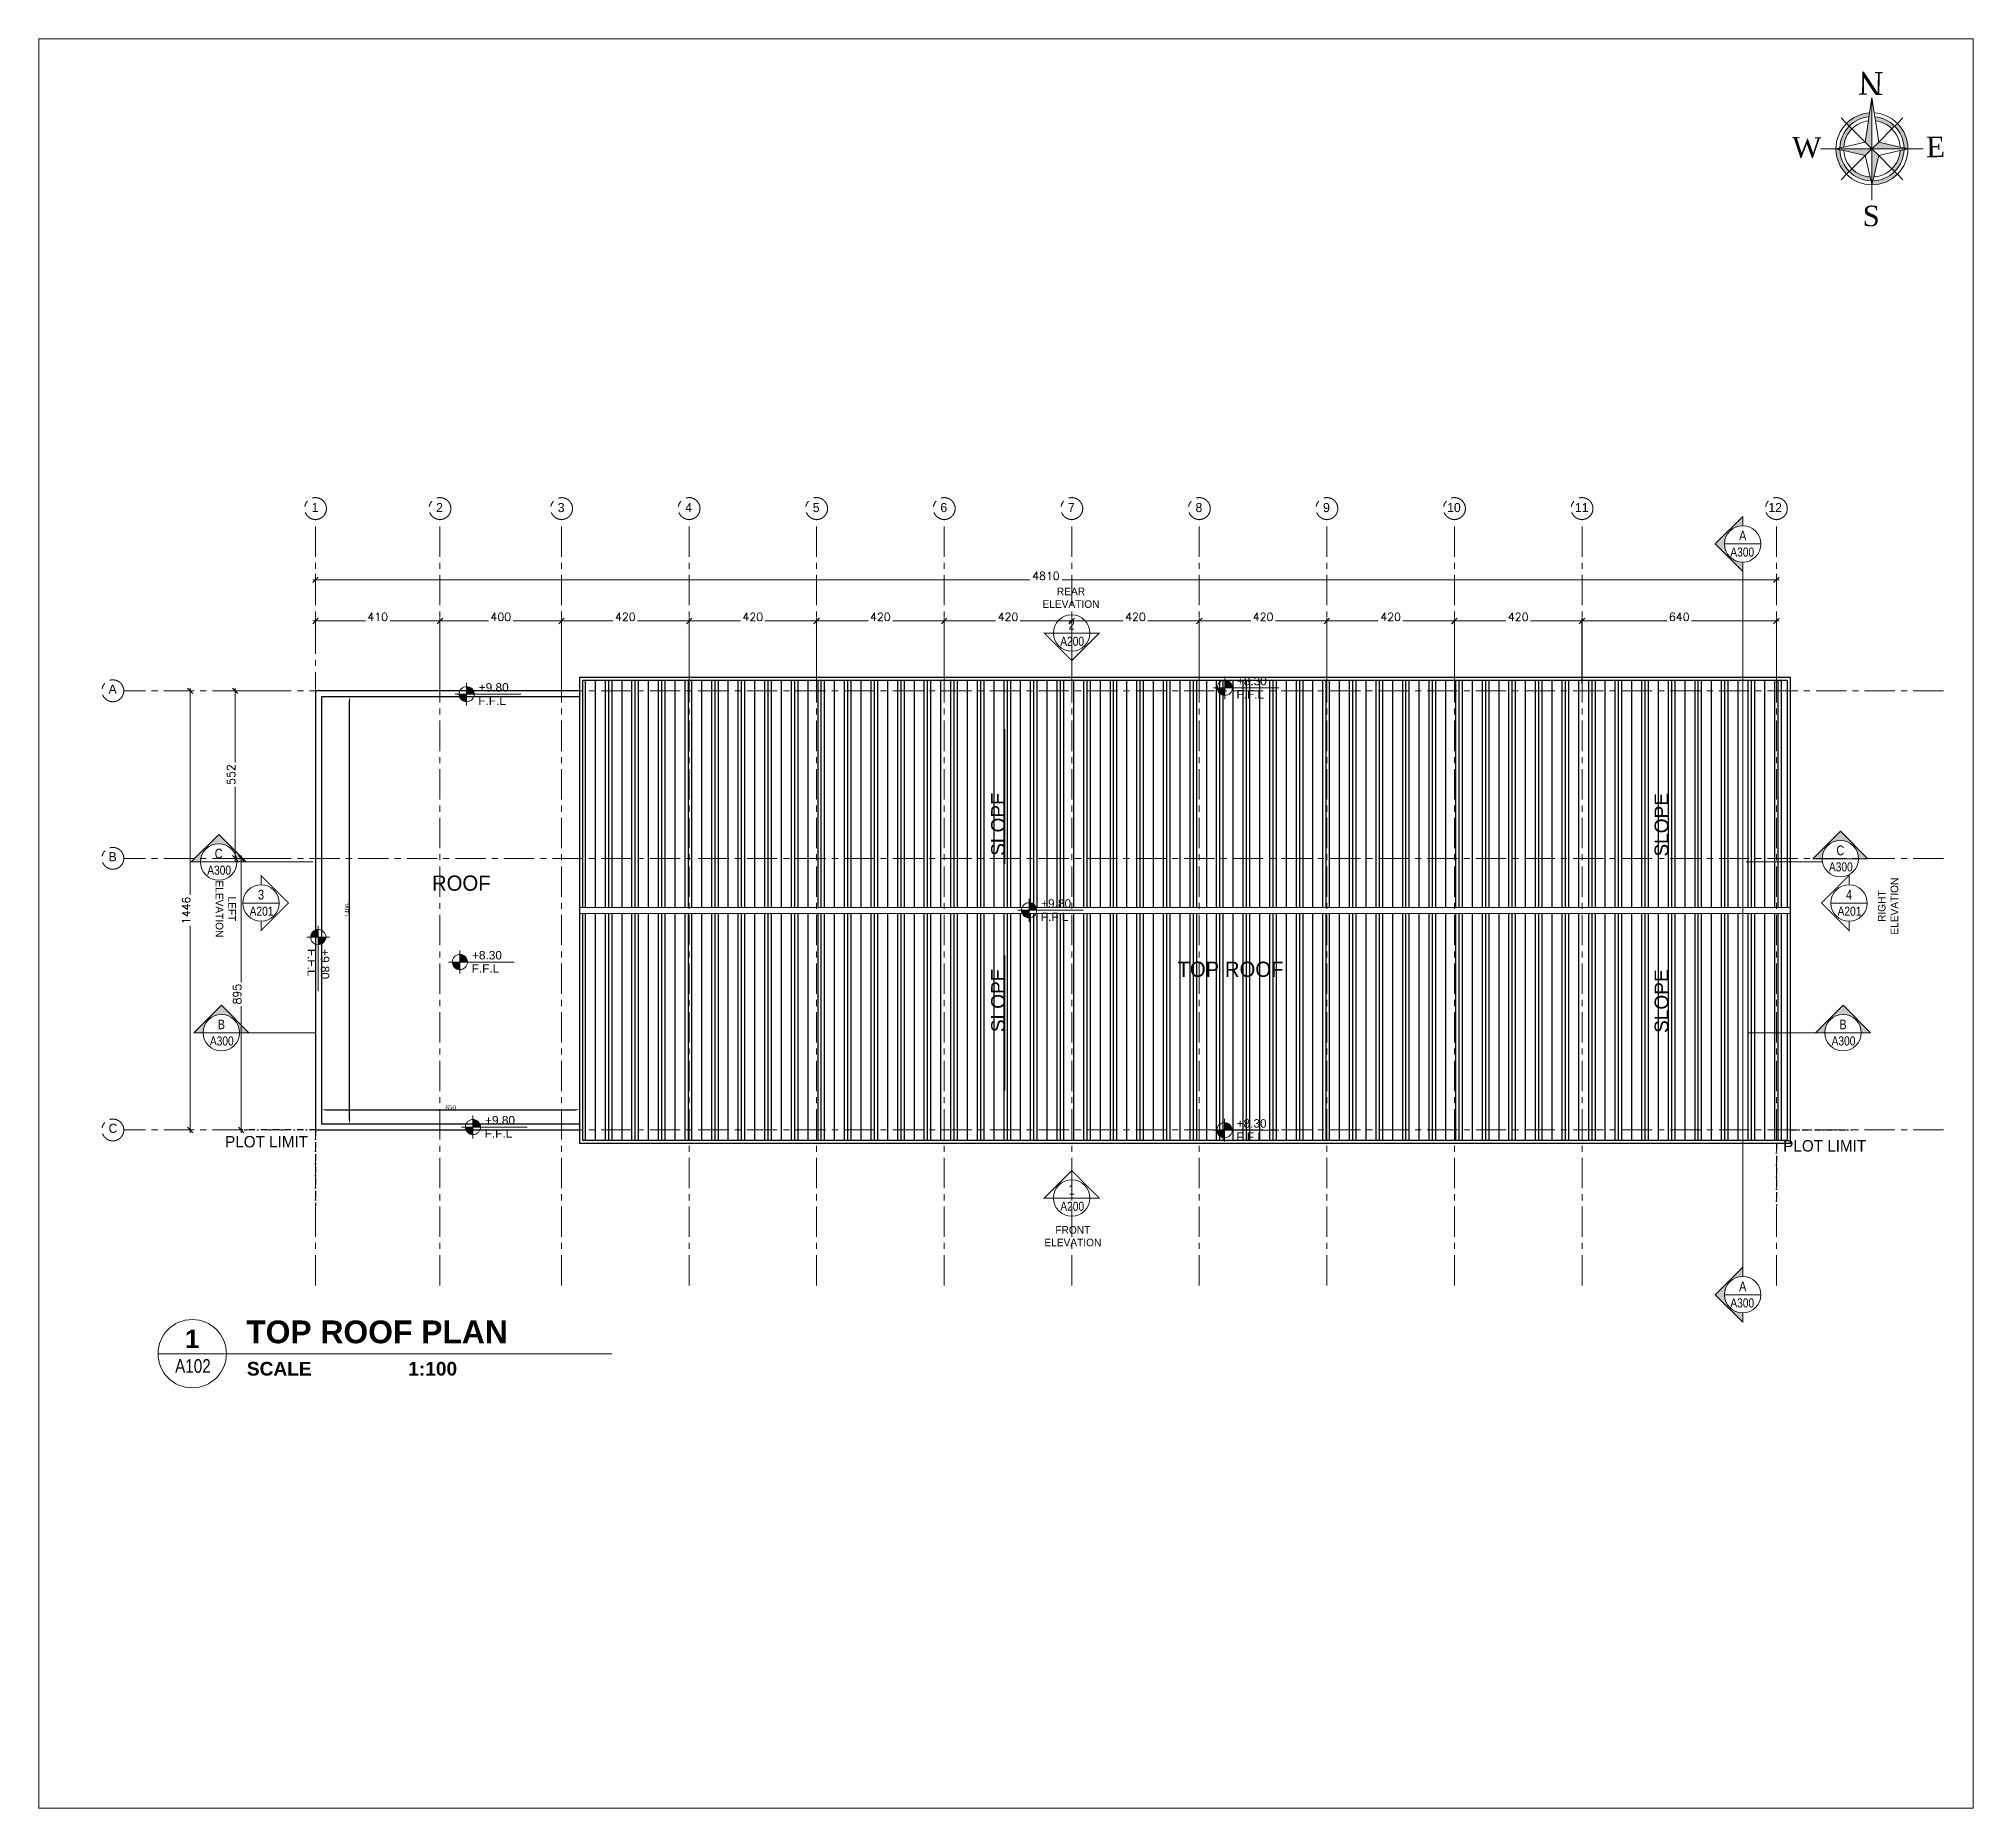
# Model space of a CAD drawing. Header units: millimetres. Extents: x -9083 to 924194, y -232449 to 321637.
# Drawn here: x 129734 to 193430, y 137088 to 195373 of the extents above; entities that cross this region are included whole.
import ezdxf
from ezdxf.enums import TextEntityAlignment as Align

# ---------------------------------------------------------------- set-up
doc = ezdxf.new("R2010")
doc.units = ezdxf.units.MM
doc.header["$LTSCALE"] = 400
doc.header["$MEASUREMENT"] = 0
doc.header["$PDMODE"] = 3
for name, pattern in [('CENTER', [2, 1.25, -0.25, 0.25, -0.25]), ('CENTERX2', [4, 2.5, -0.5, 0.5, -0.5]), ('DASHDOT', [1, 0.5, -0.25, 0, -0.25])]:
    doc.linetypes.add(name, pattern=pattern)
doc.layers.get('0').update_dxf_attribs({"lineweight": 0, "true_color": 0xff1414})
doc.layers.get('Defpoints').update_dxf_attribs({"color": 8, "lineweight": 5})
for name, color, linetype, lineweight in [('A-ANNO-DIMS', 134, 'Continuous', 9), ('AR-dim-in', 134, 'Continuous', 0), ('AR-Level', 120, 'Continuous', 13), ('AR-Parapet', 2, 'Continuous', 18), ('AR-WALL', 1, 'Continuous', 30), ('AXIS DIMENSION', 8, 'Continuous', 5), ('GENERAL TEXT', 4, 'Continuous', 5), ('PLOT BOWNDARY', 1, 'DASHDOT', 50), ('REFER SECTIONS', 8, 'Continuous', 5), ('REFER TILTLE 100', 7, 'Continuous', 5), ('ROOF LINE 1', 246, 'Continuous', 30), ('ROOF LINE 2', 244, 'Continuous', 25), ('ROOMS DIMENSION', 3, 'Continuous', 5), ('TAG ELEVATIONS DETAIL', 8, 'Continuous', 9), ('TEXT DRAWING TITLE', 7, 'Continuous', 5)]:
    doc.layers.add(name, color=color, linetype=linetype, lineweight=lineweight)
doc.layers.add('AXIES', color=7, linetype='CENTER', lineweight=0, true_color=0x949596)
doc.styles.add('arial', font='arial.ttf', dxfattribs={"width": 0.8, "height": 2.2})
doc.styles.add('ARIAL-TITLE', font='arialbd.ttf')
doc.styles.add('Arial_1', font='arial.ttf', dxfattribs={"height": 300})
doc.styles.add('ms-100', font='simplex.shx', dxfattribs={"width": 0.8})
doc.styles.add('ROMAN', font='times.ttf')
doc.styles.add('ROMANT', font='romant.shx')
doc.styles.get("Standard").update_dxf_attribs({"font": 'GOTHIC.TTF', "height": 220})
doc.styles.add('tblk$0$RMS2', font='romantic.ttf', dxfattribs={"height": 0.3})
doc.styles.add('XREF$0$STANDARD', font='verdana.ttf')
doc.dimstyles.new('AXIS DIMENSION', dxfattribs={"dimscale": 1.199999999999999, "dimtxt": 220, "dimasz": 150, "dimexe": 75, "dimexo": 200, "dimgap": 50, "dimtad": 0, "dimdec": 0, "dimlfac": 0.1, "dimzin": 0, "dimdsep": 46, "dimtxsty": 'ROMANT', "dimblk": 'OBLIQUE', "dimcen": 200, "dimdle": 75, "dimclrd": 17, "dimclre": 94, "dimclrt": 3, "dimadec": 0, "dimazin": 0, "dimtfac": 0.5, "dimtdec": 0, "dimtix": 1, "dimtofl": 0, "dimtmove": 2, "dimatfit": 2, "dimfxl": 100, "dimtvp": 0.5, "dimtolj": 1, "dimtzin": 0, "dimlwd": -1, "dimlwe": -1, "dimarcsym": 0})
doc.dimstyles.new('ms-100', dxfattribs={"dimtxt": 0.4, "dimasz": 0.1, "dimexe": 0.1, "dimexo": 0.1, "dimgap": 0, "dimtad": 0, "dimdec": 0, "dimlfac": 100, "dimdsep": 46, "dimtxsty": 'ms-100', "dimblk": 'OPEN90', "dimcen": 0.15, "dimdle": 0.1, "dimse1": 1, "dimse2": 1, "dimclrd": 250, "dimclre": 250, "dimadec": 0, "dimazin": 0, "dimtfac": 1, "dimtdec": 0, "dimtix": 1, "dimtmove": 1, "dimatfit": 3, "dimldrblk": 'ARCHTICK', "dimfxl": 1, "dimtolj": 1, "dimtzin": 0, "dimlwd": -1, "dimlwe": -1, "dimarcsym": 0})
doc.dimstyles.new('ROOMS DIM', dxfattribs={"dimtxt": 150, "dimasz": 150, "dimexe": 0.06, "dimexo": 0.06, "dimgap": 0.03, "dimtad": 1, "dimtoh": 1, "dimdec": 0, "dimlfac": 0.1, "dimzin": 13, "dimdsep": 46, "dimtxsty": 'ROMAN', "dimcen": 0.09, "dimdle": 0.06, "dimse1": 1, "dimse2": 1, "dimclrd": 256, "dimclre": 256, "dimclrt": 3, "dimadec": 0, "dimazin": 0, "dimtfac": 1, "dimtdec": 0, "dimtix": 1, "dimtmove": 2, "dimatfit": 3, "dimfxl": 0.06, "dimtolj": 1, "dimtzin": 0, "dimarcsym": 0})

msp = doc.modelspace()

# ---------------------------------------------------------------- texts
at = {"color": 3, "style": 'tblk$0$RMS2', "width": 1.000000001121819}
msp.add_text('N', height=750.8583380511087, rotation=179.0426632748446, dxfattribs=at).set_placement((190061.3973872406, 193901.8954843488), align=Align.MIDDLE)
at = {"style": 'tblk$0$RMS2', "width": 0.9999999989022204}
for s, height, rotation, p in [('W', 675.7725042459989, 359.4784027814546, (187944.831028434, 191780.8705556308)), ('E', 675.7725042459988, 0.679757749989081, (192187.4767248741, 191808.0320821724)), ('S', 675.7725042459989, 358.6467419231602, (190069.8624010246, 189534.0826206317))]:
    msp.add_text(s, height=height, rotation=rotation, dxfattribs=at).set_placement(p, align=Align.MIDDLE)
at = {"layer": 'A-ANNO-DIMS', "char_height": 450, "width": 7367.042889972076, "attachment_point": 2, "rotation": 89.99999999999999, "line_spacing_factor": 0.9385317878468566, "style": 'Arial_1'}
for insert in [(161093.073851685, 168984.623149875), (182936.7958643352, 168957.7919743505), (161093.073851685, 163176.5463836914), (182936.7958643352, 163149.7152081669)]:
    msp.add_mtext('      SLOPE', dxfattribs=dict(at, insert=insert))
at = {"layer": 'GENERAL TEXT'}
for s, insert, char_height, width, attachment_point in [('REAR \\PELEVATION', (163721.4426468809, 177291.5926696254), 250.0000000000001, 2774.064276740328, 2), (' ROOF', (143554.1256309364, 167810.9634152122), 500.0000000000001, 7983.278825846316, 2), ('TOP ROOF', (168973.1361994375, 164973.2224212092), 500.0000000000001, 5548.128553480657, 2), ('FRONT ELEVATION', (163782.5627023655, 155594.5406922531), 250.0000000000001, 2774.064276740328, 8)]:
    msp.add_mtext(s, dxfattribs=dict(at, insert=insert, char_height=char_height, width=width, attachment_point=attachment_point))
at = {"layer": 'GENERAL TEXT', "char_height": 250.0000000000001, "width": 2774.064276740328}
for s, insert, attachment_point, rotation in [('LEFT\\PELEVATION', (135556.4303018602, 166711.2642372018), 8, 269.99999999999994), ('RIGHT ELEVATION', (190291.0677871483, 166801.854988276), 2, 89.99999999999994)]:
    msp.add_mtext(s, dxfattribs=dict(at, insert=insert, attachment_point=attachment_point, rotation=rotation))
at = {"layer": 'PLOT BOWNDARY', "lineweight": 30, "char_height": 375.000000005457, "width": 3591.761503458782, "attachment_point": 5, "style": 'XREF$0$STANDARD'}
for insert in [(137236.1960317921, 159041.7483989318), (188538.0199654286, 158904.8855256264)]:
    msp.add_mtext('{\\fStylus BT|b0|i0|c0|p34;PLOT LIMIT}', dxfattribs=dict(at, insert=insert))

# ---------------------------------------------------------------- blocks, each defined once
blk = doc.blocks.new('tblk$0$NORTH1')
at = {"true_color": 0xcd2027}
h = blk.add_hatch(color=242, dxfattribs=at)
edge = h.paths.add_edge_path()
edge.add_ellipse((-1.669395715e-07, -5.600741133e-07), major_axis=(3074.78762584394, 3074.787625868519), ratio=0.9999999999988011, start_angle=269.9999999981299, end_angle=309.7379277049023)
edge.add_line((4330.080550623971, -398.7985845562071), (3796.3979026585, -479.8042722684331))
edge.add_ellipse((-1.669395715e-07, -5.600741133e-07), major_axis=(-2705.813110684781, 2705.813110663153), ratio=0.9999999996076518, start_angle=179.999999997875, end_angle=217.7969148746834, ccw=False)
edge.add_line((2705.813111414114, -2705.813110800227), (3074.78762528993, -3074.787627592101))
edge = h.paths.add_edge_path()
edge.add_ellipse((-1.669395715e-07, -5.600741133e-07), major_axis=(-3443.762140844167, 3443.762140816637), ratio=0.9999999999672264, start_angle=134.9999999990611, end_angle=179.9999999949908)
edge.add_line((3443.762140544073, -3443.762141568936), (3074.78762505902, -3074.787626952632))
edge.add_ellipse((-1.669395715e-07, -5.600741133e-07), major_axis=(-3074.787625864831, 3074.787625840251), ratio=0.9999999999615105, start_angle=136.5999839700687, end_angle=179.99999999813, ccw=False)
edge.add_line((121.4134162562259, -4346.711018554865), (-1.787557266652584e-07, -4870.215126489988))
edge = h.paths.add_edge_path()
edge.add_ellipse((-1.669395715e-07, -5.600741133e-07), major_axis=(3074.787625840254, 3074.787625864833), ratio=0.9999999999615105, start_angle=180.0000000018701, end_angle=223.4000160299313)
edge.add_line((-121.4134163728158, -4346.711017557769), (-243.8441728808393, -3818.820394241834))
edge.add_ellipse((-1.669395715e-07, -5.600741133e-07), major_axis=(-2705.813110688283, 2705.813110666652), ratio=0.9999999999987064, start_angle=90.00000000212498, end_angle=131.3464371582821, ccw=False)
edge.add_line((-2705.813109907526, -2705.813112488482), (-3074.787625375059, -3074.787627121667))
edge = h.paths.add_edge_path()
edge.add_line((-3443.762140525272, -3443.762141710264), (-3074.787625341764, -3074.787627550076))
edge.add_ellipse((-1.669395715e-07, -5.600741133e-07), major_axis=(-3074.787625886183, 3074.787625861604), ratio=0.9999999999930562, start_angle=46.59998398616682, end_angle=90.00000000187009, ccw=False)
edge.add_line((-4346.711017586902, -121.4134174068458), (-4870.215125001617, -1.303153112530708e-06))
edge.add_ellipse((-1.669395715e-07, -5.600741133e-07), major_axis=(3443.762140816637, 3443.762140844167), ratio=0.9999999999659008, start_angle=134.9999999990231, end_angle=180.000000005009)
edge = h.paths.add_edge_path()
edge.add_line((-4346.711017694615, 121.4134163577109), (-3818.820394331211, 243.8441731968196))
edge.add_ellipse((-1.669395715e-07, -5.600741133e-07), major_axis=(2705.813111922097, 2705.813111943724), ratio=0.999999999534726, start_angle=89.99999999787491, end_angle=131.3464371497884, ccw=False)
edge.add_line((-2705.81310952123, 2705.813110845746), (-3074.787625195313, 3074.787626029807))
edge.add_ellipse((-1.669395715e-07, -5.600741133e-07), major_axis=(3074.787625861604, 3074.787625886183), ratio=0.9999999999930562, start_angle=89.99999999812991, end_angle=133.4000160138333)
edge = h.paths.add_edge_path()
edge.add_ellipse((-1.669395715e-07, -5.600741133e-07), major_axis=(-3074.787625864831, 3074.787625840251), ratio=0.9999999999615105, start_angle=-43.40001602993141, end_angle=-1.8699779502640013e-09, ccw=False)
edge.add_line((-121.4134163323906, 4346.711016450891), (1.027947291731834e-07, 4870.215124953655))
edge.add_ellipse((-1.669395715e-07, -5.600741133e-07), major_axis=(-3443.762140844167, 3443.762140816637), ratio=0.9999999999672264, start_angle=-45.00000000093889, end_angle=-5.009144600164167e-09)
edge.add_line((-3443.76214055915, 3443.762140494655), (-3074.787625405472, 3074.787625263445))
edge = h.paths.add_edge_path()
edge.add_line((2705.813111708296, 2705.81310923351), (3074.787625000114, 3074.787625475903))
edge.add_ellipse((-1.669395715e-07, -5.600741133e-07), major_axis=(3074.787625840254, 3074.787625864833), ratio=0.9999999999615105, start_angle=1.870077100071979e-09, end_angle=43.40001602993135)
edge.add_line((121.4134163274721, 4346.711016513872), (243.8441728354955, 3818.820393197937))
edge.add_ellipse((-1.669395715e-07, -5.600741133e-07), major_axis=(-2705.813110688283, 2705.813110666652), ratio=0.9999999999987064, start_angle=-89.99999999787491, end_angle=-48.65356284171702, ccw=False)
edge = h.paths.add_edge_path()
edge.add_line((4330.080550938903, 398.7985823615454), (4859.796289771562, 318.3950166811702))
edge.add_ellipse((-1.669395715e-07, -5.600741133e-07), major_axis=(-3443.762140877652, 3443.762140850124), ratio=0.9999999999902769, start_angle=228.7484403144288, end_angle=270.0000000050092)
edge.add_line((3443.762140464067, 3443.762140680803), (3074.787624996534, 3074.78762604762))
edge.add_ellipse((-1.669395715e-07, -5.600741133e-07), major_axis=(-3074.78762586852, 3074.787625843943), ratio=0.999999999998801, start_angle=230.2620722950973, end_angle=270.00000000187003, ccw=False)
h = blk.add_hatch(color=242, dxfattribs=at)
h.paths.add_polyline_path([(-8.463393899999999e-08, -4870.215126963216), (121.413415968389, -4346.711018630536), (243.8441728793259, -3818.820394610521), (916.8760880379125, -916.8760899134213), (-1.669395715e-07, -5.600741133e-07)])
h.paths.add_polyline_path([(1.511652954e-07, -5.146721378e-07), (6957.450179598365, -9.718351066e-07), (4859.796288732672, 318.395016698516), (4330.080550832936, 398.7985824675998), (3796.397902321827, 479.8042706233682), (916.8760881877679, 916.8760878267931)])
h.paths.add_polyline_path([(-1.669395715e-07, -5.600741133e-07), (5.36383595e-08, 4870.215124813956), (-121.4134163928684, 4346.711016874993), (-243.8441731678613, 3818.82039308129), (-916.8760884474323, 916.8760876581073)])
h.paths.add_polyline_path([(-4870.21512740248, -5.054753274e-07), (-4346.711018282862, -121.4134175576037), (-3818.820394701587, -243.8441743628355), (-916.8760877187017, -916.876089385594), (-4.849862307e-07, -6.053596735e-07)])
for p, q in [((-7.07514118e-08, 6957.450178406434), (-1.516891643e-07, -5.542533472e-07)), ((-3443.762140561477, 3443.762140577776), (-4181.711169165879, 4181.711170471738)), ((-3074.787624745339, 3074.787625441095), (-3443.762140561477, 3443.762140577776)), ((-2705.813108976669, 2705.813110351563), (-3074.787624745339, 3074.787625441095)), ((-916.8760881918423, 916.8760881954803), (-2705.813108976669, 2705.813110351563)), ((-243.8441731487401, 3818.820393083618), (-916.8760881918423, 916.8760881954803)), ((-121.4134161750262, 4346.711017071736), (-243.8441731487401, 3818.820393083618)), ((-7.13334884e-08, 4870.215124959475), (-121.4134161750262, 4346.711017071736)), ((-7.13334884e-08, 4870.215124959475), (-1.516891643e-07, -5.542533472e-07)), ((-7.13334884e-08, 4870.215124959475), (121.4134159241803, 4346.711016968009)), ((121.4134159241803, 4346.711016968009), (243.8441728104663, 3818.8203930842)), ((243.8441728104663, 3818.8203930842), (916.8760881253693, 916.8760882430944)), ((916.8760881253693, 916.8760882430944), (2705.813112221397, 2705.813110209885)), ((2705.813112221397, 2705.813110209885), (3074.78762475605, 3074.78762550652)), ((3074.78762475605, 3074.78762550652), (3443.762140460196, 3443.762140659965)), ((3443.762140460196, 3443.762140659965), (4181.711172389012, 4181.711170446477)), ((-4870.215126280381, -4.263129085e-07), (-4346.711018241534, 121.4134158056695)), ((-4346.711018241534, 121.4134158056695), (-3818.8203945469, 243.8441726920428)), ((-3818.8203945469, 243.8441726920428), (-916.8760881918423, 916.8760881954803)), ((-1.516891643e-07, -5.542533472e-07), (-916.8760881918423, 916.8760881954803)), ((-1.516891643e-07, -5.542533472e-07), (916.8760881253693, 916.8760882430944)), ((3796.397902344557, 479.8042706518898), (916.8760881253693, 916.8760882430944)), ((4330.080550845945, 398.7985824597999), (3796.397902344557, 479.8042706518898)), ((4859.796288827114, 318.3950170635944), (4330.080550845945, 398.7985824597999)), ((6957.450178288782, -3.983732313e-07), (4859.796288827114, 318.3950170635944)), ((-6957.450178118801, -4.263129085e-07), (-4870.215126280381, -4.263129085e-07)), ((-4870.215126280381, -4.263129085e-07), (-1.516891643e-07, -5.542533472e-07)), ((-4870.215126280381, -4.263129085e-07), (-4346.711018156319, -121.4134172399062)), ((-4346.711018156319, -121.4134172399062), (-3818.820394499198, -243.84417416621)), ((-3818.820394499198, -243.84417416621), (-916.8760880502232, -916.8760897300673)), ((-916.8760880502232, -916.8760897300673), (-2705.813109071228, -2705.813111366821)), ((-1.516891643e-07, -5.542533472e-07), (-916.8760880502232, -916.8760897300673)), ((-243.8441729718179, -3818.820394334616), (-916.8760880502232, -916.8760897300673)), ((-1.516891643e-07, -5.542533472e-07), (-4.26080078e-08, -4870.21512587869)), ((-1.516891643e-07, -5.542533472e-07), (-9.062932800000001e-08, -6957.450179656968)), ((-1.516891643e-07, -5.542533472e-07), (6957.450178288782, -3.983732313e-07)), ((-1.516891643e-07, -5.542533472e-07), (916.87608807761, -916.8760898718613)), ((243.8441727980972, -3818.820394523092), (916.87608807761, -916.8760898718613)), ((3796.397902255588, -479.8042718139476), (916.87608807761, -916.8760898718613)), ((916.87608807761, -916.8760898718613), (2705.813112268894, -2705.813111272059)), ((4330.080550694225, -398.7985841962508), (3796.397902255588, -479.8042718139476)), ((4859.796288841171, -318.3950181448599), (4330.080550694225, -398.7985841962508)), ((6957.450178288782, -3.983732313e-07), (4859.796288841171, -318.3950181448599)), ((-3443.762140479638, -3443.762141673943), (-4181.711169144079, -4181.711171698058)), ((-3074.787624775403, -3074.787626520381), (-3443.762140479638, -3443.762141673943)), ((-2705.813109071228, -2705.813111366821), (-3074.787624775403, -3074.787626520381)), ((-121.4134163221461, -4346.711018360337), (-243.8441729718179, -3818.820394334616)), ((-4.26080078e-08, -4870.21512587869), (-121.4134163221461, -4346.711018360337)), ((-4.26080078e-08, -4870.21512587869), (121.413416013791, -4346.711018322152)), ((121.413416013791, -4346.711018322152), (243.8441727980972, -3818.820394523092)), ((2705.813112268894, -2705.813111272059), (3074.787624394842, -3074.787626502221)), ((3074.787624394842, -3074.787626502221), (3443.762140542123, -3443.762141591637)), ((3443.762140542123, -3443.762141591637), (4181.711172410781, -4181.711171723437))]:
    blk.add_line(p, q)
for major_axis, ratio, start_param, end_param in [((-3443.762140844169, 3443.762140816637), 0.9999999999659008, -8.74261e-11, 0.7853981634144978), ((3074.787625861603, 3074.787625886183), 0.9999999999930558, 1.570796326762254, 2.32826950165455), ((2705.813111922097, 2705.813111943725), 0.999999999534726, 1.570796326757806, 2.292427789027601), ((-3443.762140844169, 3443.762140816637), 0.9999999999672271, -0.7853981634138351, -8.74261e-11), ((-3074.787625864829, 3074.787625840248), 0.9999999999615105, -0.7574731751406205, -3.26392e-11), ((2705.813110666654, 2705.813110688281), 0.9999999999987066, 0.8491648644139456, 1.570796326757806), ((3443.762140816637, 3443.762140844169), 0.9999999999672271, 8.7426e-11, 0.7853981634138351), ((3074.787625840255, 3074.787625864833), 0.9999999999615105, 3.2639e-11, 0.7574731751406205), ((-2705.813110688281, 2705.813110666654), 0.999999999998706, -1.570796326757806, -0.8491648644139456), ((2705.813110663149, 2705.81311068478), 0.999999999607652, 5.623504695520341, 6.283185307216676), ((-3074.787625868517, 3074.787625843941), 0.999999999998801, 4.018831304014661, 4.712388980417328), ((-3443.762140877653, 3443.762140850126), 0.9999999999902769, 3.992413442288515, 4.712388980472113), ((3443.762140816637, 3443.762140844169), 0.9999999999659016, 2.356194490175294, 3.141592653677219), ((-3074.787625886181, 3074.7876258616), 0.9999999999930558, 0.8133231519352413, 1.570796326827535), ((-2705.813111943723, 2705.813111922092), 0.999999999534726, 0.8491648645621896, 1.570796326831985), ((-2705.81311068478, 2705.813110663149), 0.999999999607652, 3.141592653552703, 3.801273265249037), ((3074.787625843941, 3074.78762586852), 0.9999999999988011, 4.71238898035205, 5.405946656754712), ((3443.762140850126, 3443.762140877653), 0.9999999999902769, 4.712388980297262, 5.432364518480863), ((3443.762140816637, 3443.762140844169), 0.9999999999672271, 3.141592653677219, 3.926990817003627), ((3074.787625840255, 3074.787625864833), 0.9999999999615105, 3.141592653622431, 3.899065828730412), ((-2705.813110688281, 2705.813110666654), 0.999999999998706, 1.570796326831985, 2.292427789175845), ((-3443.762140844169, 3443.762140816637), 0.9999999999672271, 2.356194490175957, 3.141592653502366), ((-3074.787625864829, 3074.787625840248), 0.9999999999615105, 2.384119478449171, 3.141592653557153), ((2705.813110666654, 2705.813110688281), 0.9999999999987066, 3.990757518003738, 4.712388980347597)]:
    blk.add_ellipse((0, 0), major_axis=major_axis, ratio=ratio, start_param=start_param, end_param=end_param)
blk = doc.blocks.new('_Oblique')
at = {"color": 0, "linetype": 'ByBlock', "lineweight": -2}
blk.add_line((-0.5, -0.5), (0.5, 0.5), dxfattribs=at)
blk = doc.blocks.new('*D155')
at = {"layer": 'AXIS DIMENSION', "color": 17, "ltscale": 20, "transparency": 16777216}
for p, q in [((6077492.514351623, 813249.4407853996), (6079225.939530352, 813249.4407853996)), ((6081770.793280511, 813249.4407853996), (6080037.368101781, 813249.4407853996))]:
    blk.add_line(p, q, dxfattribs=at)
at = {"layer": 'AXIS DIMENSION', "color": 94, "ltscale": 20, "transparency": 16777216}
for p, q in [((6077582.514351623, 812443.4981082283), (6077582.514351623, 813339.4407853996)), ((6081680.793280511, 812443.4981082283), (6081680.793280511, 813339.4407853996))]:
    blk.add_line(p, q, dxfattribs=at)
at = {"layer": 'Defpoints', "color": 0, "ltscale": 20, "transparency": 16777216}
for p in [(6081680.793280511, 813249.4407853996), (6077582.514351623, 812203.4981082283), (6081680.793280511, 812203.4981082283)]:
    blk.add_point(p, dxfattribs=at)
at = {"layer": 'AXIS DIMENSION', "color": 17, "ltscale": 20, "transparency": 16777216, "xscale": 179.9999999999999, "yscale": 179.9999999999999, "zscale": 179.9999999999999, "rotation": 180}
blk.add_blockref('_Oblique', (6077582.514351623, 813249.4407853996), dxfattribs=at)
at = {"layer": 'AXIS DIMENSION', "color": 17, "ltscale": 20, "transparency": 16777216, "xscale": 179.9999999999999, "yscale": 179.9999999999999, "zscale": 179.9999999999999}
blk.add_blockref('_Oblique', (6081680.793280511, 813249.4407853996), dxfattribs=at)
at = {"layer": 'AXIS DIMENSION', "color": 3, "ltscale": 20, "transparency": 16777216, "insert": (6079631.653816067, 813381.4407853996), "char_height": 263.9999999999998, "attachment_point": 5, "style": 'ROMANT'}
blk.add_mtext('\\A1;410', dxfattribs=at)
blk = doc.blocks.new('*D156')
at = {"layer": 'AXIS DIMENSION', "color": 17, "ltscale": 20, "transparency": 16777216}
for p, q in [((6081590.793280512, 813249.4407853992), (6083276.838857116, 813249.4407853992)), ((6085774.313005149, 813249.4407853992), (6084088.267428545, 813249.4407853992))]:
    blk.add_line(p, q, dxfattribs=at)
at = {"layer": 'AXIS DIMENSION', "color": 94, "ltscale": 20, "transparency": 16777216}
for p, q in [((6081680.793280512, 811188.9218444364), (6081680.793280512, 813339.4407853992)), ((6085684.313005149, 811188.9218444357), (6085684.313005149, 813339.4407853992))]:
    blk.add_line(p, q, dxfattribs=at)
at = {"layer": 'Defpoints', "color": 0, "ltscale": 20, "transparency": 16777216}
for p in [(6085684.313005149, 813249.4407853992), (6081680.793280512, 810948.9218444364), (6085684.313005149, 810948.9218444357)]:
    blk.add_point(p, dxfattribs=at)
at = {"layer": 'AXIS DIMENSION', "color": 17, "ltscale": 20, "transparency": 16777216, "xscale": 179.9999999999999, "yscale": 179.9999999999999, "zscale": 179.9999999999999, "rotation": 180}
blk.add_blockref('_Oblique', (6081680.793280512, 813249.4407853992), dxfattribs=at)
at = {"layer": 'AXIS DIMENSION', "color": 17, "ltscale": 20, "transparency": 16777216, "xscale": 179.9999999999999, "yscale": 179.9999999999999, "zscale": 179.9999999999999}
blk.add_blockref('_Oblique', (6085684.313005149, 813249.4407853992), dxfattribs=at)
at = {"layer": 'AXIS DIMENSION', "color": 3, "ltscale": 20, "transparency": 16777216, "insert": (6083682.553142831, 813381.4407853992), "char_height": 263.9999999999998, "attachment_point": 5, "style": 'ROMANT'}
blk.add_mtext('\\A1;400', dxfattribs=at)
blk = doc.blocks.new('*D159')
at = {"layer": 'AXIS DIMENSION', "color": 17, "ltscale": 20, "transparency": 16777216}
for p, q in [((6085594.313005149, 813249.4407853985), (6087377.69939279, 813249.4407853985)), ((6089972.51435186, 813249.4407853985), (6088189.127964219, 813249.4407853985))]:
    blk.add_line(p, q, dxfattribs=at)
at = {"layer": 'AXIS DIMENSION', "color": 94, "ltscale": 20, "transparency": 16777216}
for p, q in [((6085684.313005149, 811188.9218444357), (6085684.313005149, 813339.4407853985)), ((6089882.51435186, 811188.9218444396), (6089882.51435186, 813339.4407853985))]:
    blk.add_line(p, q, dxfattribs=at)
at = {"layer": 'Defpoints', "color": 0, "ltscale": 20, "transparency": 16777216}
for p in [(6089882.51435186, 813249.4407853985), (6085684.313005149, 810948.9218444357), (6089882.51435186, 810948.9218444396)]:
    blk.add_point(p, dxfattribs=at)
at = {"layer": 'AXIS DIMENSION', "color": 17, "ltscale": 20, "transparency": 16777216, "xscale": 179.9999999999999, "yscale": 179.9999999999999, "zscale": 179.9999999999999, "rotation": 180}
blk.add_blockref('_Oblique', (6085684.313005149, 813249.4407853985), dxfattribs=at)
at = {"layer": 'AXIS DIMENSION', "color": 17, "ltscale": 20, "transparency": 16777216, "xscale": 179.9999999999999, "yscale": 179.9999999999999, "zscale": 179.9999999999999}
blk.add_blockref('_Oblique', (6089882.51435186, 813249.4407853985), dxfattribs=at)
at = {"layer": 'AXIS DIMENSION', "color": 3, "ltscale": 20, "transparency": 16777216, "insert": (6087783.413678505, 813381.4407853985), "char_height": 263.9999999999998, "attachment_point": 5, "style": 'ROMANT'}
blk.add_mtext('\\A1;420', dxfattribs=at)
blk = doc.blocks.new('*D160')
at = {"layer": 'AXIS DIMENSION', "color": 17, "ltscale": 20, "transparency": 16777216}
for p, q in [((6089792.51435186, 813249.4407853985), (6091575.9007395, 813249.4407853985)), ((6094170.71569857, 813249.4407853985), (6092387.329310929, 813249.4407853985))]:
    blk.add_line(p, q, dxfattribs=at)
at = {"layer": 'AXIS DIMENSION', "color": 94, "ltscale": 20, "transparency": 16777216}
for p, q in [((6089882.51435186, 811188.9218444357), (6089882.51435186, 813339.4407853985)), ((6094080.71569857, 811188.9218444396), (6094080.71569857, 813339.4407853985))]:
    blk.add_line(p, q, dxfattribs=at)
at = {"layer": 'Defpoints', "color": 0, "ltscale": 20, "transparency": 16777216}
for p in [(6094080.71569857, 813249.4407853985), (6089882.51435186, 810948.9218444357), (6094080.71569857, 810948.9218444396)]:
    blk.add_point(p, dxfattribs=at)
at = {"layer": 'AXIS DIMENSION', "color": 17, "ltscale": 20, "transparency": 16777216, "xscale": 179.9999999999999, "yscale": 179.9999999999999, "zscale": 179.9999999999999, "rotation": 180}
blk.add_blockref('_Oblique', (6089882.51435186, 813249.4407853985), dxfattribs=at)
at = {"layer": 'AXIS DIMENSION', "color": 17, "ltscale": 20, "transparency": 16777216, "xscale": 179.9999999999999, "yscale": 179.9999999999999, "zscale": 179.9999999999999}
blk.add_blockref('_Oblique', (6094080.71569857, 813249.4407853985), dxfattribs=at)
at = {"layer": 'AXIS DIMENSION', "color": 3, "ltscale": 20, "transparency": 16777216, "insert": (6091981.615025215, 813381.4407853985), "char_height": 263.9999999999998, "attachment_point": 5, "style": 'ROMANT'}
blk.add_mtext('\\A1;420', dxfattribs=at)
blk = doc.blocks.new('*D161')
at = {"layer": 'AXIS DIMENSION', "color": 17, "ltscale": 20, "transparency": 16777216}
for p, q in [((6093992.514351875, 813249.4407854019), (6095775.900739515, 813249.4407854019)), ((6098370.715698585, 813249.4407854019), (6096587.329310944, 813249.4407854019))]:
    blk.add_line(p, q, dxfattribs=at)
at = {"layer": 'AXIS DIMENSION', "color": 94, "ltscale": 20, "transparency": 16777216}
for p, q in [((6094082.514351875, 811188.9218444391), (6094082.514351875, 813339.4407854019)), ((6098280.715698585, 811188.921844443), (6098280.715698585, 813339.4407854019))]:
    blk.add_line(p, q, dxfattribs=at)
at = {"layer": 'Defpoints', "color": 0, "ltscale": 20, "transparency": 16777216}
for p in [(6098280.715698585, 813249.4407854019), (6094082.514351875, 810948.9218444391), (6098280.715698585, 810948.921844443)]:
    blk.add_point(p, dxfattribs=at)
at = {"layer": 'AXIS DIMENSION', "color": 17, "ltscale": 20, "transparency": 16777216, "xscale": 179.9999999999999, "yscale": 179.9999999999999, "zscale": 179.9999999999999, "rotation": 180}
blk.add_blockref('_Oblique', (6094082.514351875, 813249.4407854019), dxfattribs=at)
at = {"layer": 'AXIS DIMENSION', "color": 17, "ltscale": 20, "transparency": 16777216, "xscale": 179.9999999999999, "yscale": 179.9999999999999, "zscale": 179.9999999999999}
blk.add_blockref('_Oblique', (6098280.715698585, 813249.4407854019), dxfattribs=at)
at = {"layer": 'AXIS DIMENSION', "color": 3, "ltscale": 20, "transparency": 16777216, "insert": (6096181.61502523, 813381.4407854019), "char_height": 263.9999999999998, "attachment_point": 5, "style": 'ROMANT'}
blk.add_mtext('\\A1;420', dxfattribs=at)
blk = doc.blocks.new('*D162')
at = {"layer": 'AXIS DIMENSION', "color": 17, "ltscale": 20, "transparency": 16777216}
for p, q in [((6098192.514351889, 813249.4407854014), (6099975.90073953, 813249.4407854014)), ((6102570.7156986, 813249.4407854014), (6100787.329310959, 813249.4407854014))]:
    blk.add_line(p, q, dxfattribs=at)
at = {"layer": 'AXIS DIMENSION', "color": 94, "ltscale": 20, "transparency": 16777216}
for p, q in [((6098282.514351889, 811188.9218444386), (6098282.514351889, 813339.4407854014)), ((6102480.7156986, 811188.9218444425), (6102480.7156986, 813339.4407854014))]:
    blk.add_line(p, q, dxfattribs=at)
at = {"layer": 'Defpoints', "color": 0, "ltscale": 20, "transparency": 16777216}
for p in [(6102480.7156986, 813249.4407854014), (6098282.514351889, 810948.9218444386), (6102480.7156986, 810948.9218444425)]:
    blk.add_point(p, dxfattribs=at)
at = {"layer": 'AXIS DIMENSION', "color": 17, "ltscale": 20, "transparency": 16777216, "xscale": 179.9999999999999, "yscale": 179.9999999999999, "zscale": 179.9999999999999, "rotation": 180}
blk.add_blockref('_Oblique', (6098282.514351889, 813249.4407854014), dxfattribs=at)
at = {"layer": 'AXIS DIMENSION', "color": 17, "ltscale": 20, "transparency": 16777216, "xscale": 179.9999999999999, "yscale": 179.9999999999999, "zscale": 179.9999999999999}
blk.add_blockref('_Oblique', (6102480.7156986, 813249.4407854014), dxfattribs=at)
at = {"layer": 'AXIS DIMENSION', "color": 3, "ltscale": 20, "transparency": 16777216, "insert": (6100381.615025245, 813381.4407854014), "char_height": 263.9999999999998, "attachment_point": 5, "style": 'ROMANT'}
blk.add_mtext('\\A1;420', dxfattribs=at)
blk = doc.blocks.new('*D163')
at = {"layer": 'AXIS DIMENSION', "color": 17, "ltscale": 20, "transparency": 16777216}
for p, q in [((6102392.514351964, 813249.4407853985), (6104175.900739605, 813249.4407853985)), ((6106770.715698674, 813249.4407853985), (6104987.329311034, 813249.4407853985))]:
    blk.add_line(p, q, dxfattribs=at)
at = {"layer": 'AXIS DIMENSION', "color": 94, "ltscale": 20, "transparency": 16777216}
for p, q in [((6102482.514351964, 811188.9218444357), (6102482.514351964, 813339.4407853985)), ((6106680.715698674, 811188.9218444396), (6106680.715698674, 813339.4407853985))]:
    blk.add_line(p, q, dxfattribs=at)
at = {"layer": 'Defpoints', "color": 0, "ltscale": 20, "transparency": 16777216}
for p in [(6106680.715698674, 813249.4407853985), (6102482.514351964, 810948.9218444357), (6106680.715698674, 810948.9218444396)]:
    blk.add_point(p, dxfattribs=at)
at = {"layer": 'AXIS DIMENSION', "color": 17, "ltscale": 20, "transparency": 16777216, "xscale": 179.9999999999999, "yscale": 179.9999999999999, "zscale": 179.9999999999999, "rotation": 180}
blk.add_blockref('_Oblique', (6102482.514351964, 813249.4407853985), dxfattribs=at)
at = {"layer": 'AXIS DIMENSION', "color": 17, "ltscale": 20, "transparency": 16777216, "xscale": 179.9999999999999, "yscale": 179.9999999999999, "zscale": 179.9999999999999}
blk.add_blockref('_Oblique', (6106680.715698674, 813249.4407853985), dxfattribs=at)
at = {"layer": 'AXIS DIMENSION', "color": 3, "ltscale": 20, "transparency": 16777216, "insert": (6104581.615025319, 813381.4407853985), "char_height": 263.9999999999998, "attachment_point": 5, "style": 'ROMANT'}
blk.add_mtext('\\A1;420', dxfattribs=at)
blk = doc.blocks.new('*D164')
at = {"layer": 'AXIS DIMENSION', "color": 17, "ltscale": 20, "transparency": 16777216}
for p, q in [((6106592.514351979, 813249.4407853985), (6108375.90073962, 813249.4407853985)), ((6110970.715698689, 813249.4407853985), (6109187.329311049, 813249.4407853985))]:
    blk.add_line(p, q, dxfattribs=at)
at = {"layer": 'AXIS DIMENSION', "color": 94, "ltscale": 20, "transparency": 16777216}
for p, q in [((6106682.514351979, 811188.9218444357), (6106682.514351979, 813339.4407853985)), ((6110880.715698689, 811188.9218444396), (6110880.715698689, 813339.4407853985))]:
    blk.add_line(p, q, dxfattribs=at)
at = {"layer": 'Defpoints', "color": 0, "ltscale": 20, "transparency": 16777216}
for p in [(6110880.715698689, 813249.4407853985), (6106682.514351979, 810948.9218444357), (6110880.715698689, 810948.9218444396)]:
    blk.add_point(p, dxfattribs=at)
at = {"layer": 'AXIS DIMENSION', "color": 17, "ltscale": 20, "transparency": 16777216, "xscale": 179.9999999999999, "yscale": 179.9999999999999, "zscale": 179.9999999999999, "rotation": 180}
blk.add_blockref('_Oblique', (6106682.514351979, 813249.4407853985), dxfattribs=at)
at = {"layer": 'AXIS DIMENSION', "color": 17, "ltscale": 20, "transparency": 16777216, "xscale": 179.9999999999999, "yscale": 179.9999999999999, "zscale": 179.9999999999999}
blk.add_blockref('_Oblique', (6110880.715698689, 813249.4407853985), dxfattribs=at)
at = {"layer": 'AXIS DIMENSION', "color": 3, "ltscale": 20, "transparency": 16777216, "insert": (6108781.615025334, 813381.4407853985), "char_height": 263.9999999999998, "attachment_point": 5, "style": 'ROMANT'}
blk.add_mtext('\\A1;420', dxfattribs=at)
blk = doc.blocks.new('*D165')
at = {"layer": 'AXIS DIMENSION', "color": 17, "ltscale": 20, "transparency": 16777216}
for p, q in [((6110792.514352053, 813249.4407854001), (6112575.900739694, 813249.4407854001)), ((6115170.715698764, 813249.4407854001), (6113387.329311123, 813249.4407854001))]:
    blk.add_line(p, q, dxfattribs=at)
at = {"layer": 'AXIS DIMENSION', "color": 94, "ltscale": 20, "transparency": 16777216}
for p, q in [((6110882.514352053, 811188.9218444374), (6110882.514352053, 813339.4407854001)), ((6115080.715698764, 811188.9218444412), (6115080.715698764, 813339.4407854001))]:
    blk.add_line(p, q, dxfattribs=at)
at = {"layer": 'Defpoints', "color": 0, "ltscale": 20, "transparency": 16777216}
for p in [(6115080.715698764, 813249.4407854001), (6110882.514352053, 810948.9218444374), (6115080.715698764, 810948.9218444412)]:
    blk.add_point(p, dxfattribs=at)
at = {"layer": 'AXIS DIMENSION', "color": 17, "ltscale": 20, "transparency": 16777216, "xscale": 179.9999999999999, "yscale": 179.9999999999999, "zscale": 179.9999999999999, "rotation": 180}
blk.add_blockref('_Oblique', (6110882.514352053, 813249.4407854001), dxfattribs=at)
at = {"layer": 'AXIS DIMENSION', "color": 17, "ltscale": 20, "transparency": 16777216, "xscale": 179.9999999999999, "yscale": 179.9999999999999, "zscale": 179.9999999999999}
blk.add_blockref('_Oblique', (6115080.715698764, 813249.4407854001), dxfattribs=at)
at = {"layer": 'AXIS DIMENSION', "color": 3, "ltscale": 20, "transparency": 16777216, "insert": (6112981.615025409, 813381.4407854001), "char_height": 263.9999999999998, "attachment_point": 5, "style": 'ROMANT'}
blk.add_mtext('\\A1;420', dxfattribs=at)
blk = doc.blocks.new('*D166')
at = {"layer": 'AXIS DIMENSION', "color": 17, "ltscale": 20, "transparency": 16777216}
for p, q in [((6114992.514352113, 813249.4407853985), (6116775.900739754, 813249.4407853985)), ((6119370.715698823, 813249.4407853985), (6117587.329311183, 813249.4407853985))]:
    blk.add_line(p, q, dxfattribs=at)
at = {"layer": 'AXIS DIMENSION', "color": 94, "ltscale": 20, "transparency": 16777216}
for p, q in [((6115082.514352113, 811188.9218444357), (6115082.514352113, 813339.4407853985)), ((6119280.715698823, 811188.9218444396), (6119280.715698823, 813339.4407853985))]:
    blk.add_line(p, q, dxfattribs=at)
at = {"layer": 'Defpoints', "color": 0, "ltscale": 20, "transparency": 16777216}
for p in [(6119280.715698823, 813249.4407853985), (6115082.514352113, 810948.9218444357), (6119280.715698823, 810948.9218444396)]:
    blk.add_point(p, dxfattribs=at)
at = {"layer": 'AXIS DIMENSION', "color": 17, "ltscale": 20, "transparency": 16777216, "xscale": 179.9999999999999, "yscale": 179.9999999999999, "zscale": 179.9999999999999, "rotation": 180}
blk.add_blockref('_Oblique', (6115082.514352113, 813249.4407853985), dxfattribs=at)
at = {"layer": 'AXIS DIMENSION', "color": 17, "ltscale": 20, "transparency": 16777216, "xscale": 179.9999999999999, "yscale": 179.9999999999999, "zscale": 179.9999999999999}
blk.add_blockref('_Oblique', (6119280.715698823, 813249.4407853985), dxfattribs=at)
at = {"layer": 'AXIS DIMENSION', "color": 3, "ltscale": 20, "transparency": 16777216, "insert": (6117181.615025468, 813381.4407853985), "char_height": 263.9999999999998, "attachment_point": 5, "style": 'ROMANT'}
blk.add_mtext('\\A1;420', dxfattribs=at)
blk = doc.blocks.new('*D167')
at = {"layer": 'AXIS DIMENSION', "color": 17, "ltscale": 20, "transparency": 16777216}
for p, q in [((6119192.514352173, 813249.4407853974), (6122083.085780723, 813249.4407853974)), ((6125772.51435213, 813249.4407853974), (6122881.942923579, 813249.4407853974))]:
    blk.add_line(p, q, dxfattribs=at)
at = {"layer": 'AXIS DIMENSION', "color": 94, "ltscale": 20, "transparency": 16777216}
for p, q in [((6119282.514352173, 811188.9218444347), (6119282.514352173, 813339.4407853974)), ((6125682.51435213, 811188.9218444227), (6125682.51435213, 813339.4407853974))]:
    blk.add_line(p, q, dxfattribs=at)
at = {"layer": 'Defpoints', "color": 0, "ltscale": 20, "transparency": 16777216}
for p in [(6125682.51435213, 813249.4407853974), (6119282.514352173, 810948.9218444347), (6125682.51435213, 810948.9218444227)]:
    blk.add_point(p, dxfattribs=at)
at = {"layer": 'AXIS DIMENSION', "color": 17, "ltscale": 20, "transparency": 16777216, "xscale": 179.9999999999999, "yscale": 179.9999999999999, "zscale": 179.9999999999999, "rotation": 180}
blk.add_blockref('_Oblique', (6119282.514352173, 813249.4407853974), dxfattribs=at)
at = {"layer": 'AXIS DIMENSION', "color": 17, "ltscale": 20, "transparency": 16777216, "xscale": 179.9999999999999, "yscale": 179.9999999999999, "zscale": 179.9999999999999}
blk.add_blockref('_Oblique', (6125682.51435213, 813249.4407853974), dxfattribs=at)
at = {"layer": 'AXIS DIMENSION', "color": 3, "ltscale": 20, "transparency": 16777216, "insert": (6122482.514352151, 813381.4407853974), "char_height": 263.9999999999998, "attachment_point": 5, "style": 'ROMANT'}
blk.add_mtext('\\A1;640', dxfattribs=at)
blk = doc.blocks.new('*D168')
at = {"layer": 'AXIS DIMENSION', "color": 94, "ltscale": 20, "transparency": 16777216}
for p, q in [((6075961.737993582, 810948.9218444362), (6075013.175396706, 810948.9218444362)), ((6075961.737993582, 805430.840093859), (6075013.175396706, 805430.840093859))]:
    blk.add_line(p, q, dxfattribs=at)
at = {"layer": 'AXIS DIMENSION', "color": 17, "ltscale": 20, "transparency": 16777216}
for p, q in [((6075103.175396706, 811038.9218444362), (6075103.175396706, 808589.3095405762)), ((6075103.175396706, 805340.840093859), (6075103.175396706, 807790.4523977191))]:
    blk.add_line(p, q, dxfattribs=at)
at = {"layer": 'Defpoints', "color": 0, "ltscale": 20, "transparency": 16777216}
for p in [(6076201.737993582, 810948.9218444362), (6075103.175396706, 805430.840093859), (6076201.737993582, 805430.840093859)]:
    blk.add_point(p, dxfattribs=at)
at = {"layer": 'AXIS DIMENSION', "color": 17, "ltscale": 20, "transparency": 16777216, "xscale": 179.9999999999999, "yscale": 179.9999999999999, "zscale": 179.9999999999999}
for p, rotation in [((6075103.175396706, 810948.9218444362), 90), ((6075103.175396706, 805430.840093859), 270)]:
    blk.add_blockref('_Oblique', p, dxfattribs=dict(at, rotation=rotation))
at = {"layer": 'AXIS DIMENSION', "color": 3, "ltscale": 20, "transparency": 16777216, "insert": (6074971.175396705, 808189.8809691457), "char_height": 263.9999999999998, "attachment_point": 5, "rotation": 90, "style": 'ROMANT'}
blk.add_mtext('\\A1;552', dxfattribs=at)
blk = doc.blocks.new('*D170')
at = {"layer": 'AXIS DIMENSION', "color": 17, "ltscale": 20, "transparency": 16777216}
for p, q in [((6075135.776338355, 805520.840093859), (6075135.776338355, 801357.1012902408)), ((6075135.776338355, 796394.5053437655), (6075135.776338355, 800558.2441473837))]:
    blk.add_line(p, q, dxfattribs=at)
at = {"layer": 'AXIS DIMENSION', "color": 94, "ltscale": 20, "transparency": 16777216}
for p, q in [((6075375.746338341, 805430.840093859), (6075225.776338355, 805430.840093859)), ((6075350.38285317, 796484.5053437655), (6075225.776338355, 796484.5053437655))]:
    blk.add_line(p, q, dxfattribs=at)
at = {"layer": 'Defpoints', "color": 0, "ltscale": 20, "transparency": 16777216}
for p in [(6075135.746338341, 805430.840093859), (6075110.38285317, 796484.5053437655), (6075135.776338355, 796484.5053437655)]:
    blk.add_point(p, dxfattribs=at)
at = {"layer": 'AXIS DIMENSION', "color": 17, "ltscale": 20, "transparency": 16777216, "xscale": 179.9999999999999, "yscale": 179.9999999999999, "zscale": 179.9999999999999}
for p, rotation in [((6075135.776338355, 805430.840093859), 90), ((6075135.776338355, 796484.5053437655), 270)]:
    blk.add_blockref('_Oblique', p, dxfattribs=dict(at, rotation=rotation))
at = {"layer": 'AXIS DIMENSION', "color": 3, "ltscale": 20, "transparency": 16777216, "insert": (6075003.776338354, 800957.6727188103), "char_height": 263.9999999999998, "attachment_point": 5, "rotation": 90, "style": 'ROMANT'}
blk.add_mtext('\\A1;895', dxfattribs=at)
blk = doc.blocks.new('*D157')
at = {"layer": 'AXIS DIMENSION', "color": 94, "ltscale": 20, "transparency": 16777216}
for p, q in [((6077582.514351623, 814796.7077945664), (6077582.514351623, 814691.49390567)), ((6125682.51435207, 814796.7077945664), (6125682.51435207, 814691.49390567))]:
    blk.add_line(p, q, dxfattribs=at)
at = {"layer": 'AXIS DIMENSION', "color": 17, "ltscale": 20, "transparency": 16777216}
for p, q in [((6077492.514351623, 814601.49390567), (6101101.085780418, 814601.49390567)), ((6125772.51435207, 814601.49390567), (6102163.942923275, 814601.49390567))]:
    blk.add_line(p, q, dxfattribs=at)
at = {"layer": 'Defpoints', "color": 0, "ltscale": 20, "transparency": 16777216}
for p in [(6077582.514351623, 814556.7077945664), (6125682.51435207, 814601.49390567), (6125682.51435207, 814556.7077945664)]:
    blk.add_point(p, dxfattribs=at)
at = {"layer": 'AXIS DIMENSION', "color": 17, "ltscale": 20, "transparency": 16777216, "xscale": 179.9999999999999, "yscale": 179.9999999999999, "zscale": 179.9999999999999, "rotation": 180}
blk.add_blockref('_Oblique', (6077582.514351623, 814601.49390567), dxfattribs=at)
at = {"layer": 'AXIS DIMENSION', "color": 17, "ltscale": 20, "transparency": 16777216, "xscale": 179.9999999999999, "yscale": 179.9999999999999, "zscale": 179.9999999999999}
blk.add_blockref('_Oblique', (6125682.51435207, 814601.49390567), dxfattribs=at)
at = {"layer": 'AXIS DIMENSION', "color": 3, "ltscale": 20, "transparency": 16777216, "insert": (6101632.514351847, 814733.49390567), "char_height": 263.9999999999998, "attachment_point": 5, "style": 'ROMANT'}
blk.add_mtext('\\A1;4810', dxfattribs=at)
blk = doc.blocks.new('*D169')
at = {"layer": 'AXIS DIMENSION', "color": 94, "ltscale": 20, "transparency": 16777216}
for p, q in [((6073585.663923499, 810948.9218444362), (6073449.171479866, 810948.9218444362)), ((6073585.663923499, 796484.5053437655), (6073449.171479866, 796484.5053437655))]:
    blk.add_line(p, q, dxfattribs=at)
at = {"layer": 'AXIS DIMENSION', "color": 17, "ltscale": 20, "transparency": 16777216}
for p, q in [((6073539.171479866, 811038.9218444362), (6073539.171479866, 804229.2850226724)), ((6073539.171479866, 796394.5053437655), (6073539.171479866, 803204.1421655294))]:
    blk.add_line(p, q, dxfattribs=at)
at = {"layer": 'Defpoints', "color": 0, "ltscale": 20, "transparency": 16777216}
for p in [(6073825.663923499, 810948.9218444362), (6073539.171479866, 796484.5053437655), (6073825.663923499, 796484.5053437655)]:
    blk.add_point(p, dxfattribs=at)
at = {"layer": 'AXIS DIMENSION', "color": 17, "ltscale": 20, "transparency": 16777216, "xscale": 179.9999999999999, "yscale": 179.9999999999999, "zscale": 179.9999999999999}
for p, rotation in [((6073539.171479866, 810948.9218444362), 90), ((6073539.171479866, 796484.5053437655), 270)]:
    blk.add_blockref('_Oblique', p, dxfattribs=dict(at, rotation=rotation))
at = {"layer": 'AXIS DIMENSION', "color": 3, "ltscale": 20, "transparency": 16777216, "insert": (6073407.171479865, 803716.7135940989), "char_height": 263.9999999999998, "attachment_point": 5, "rotation": 90, "style": 'ROMANT'}
blk.add_mtext('\\A1;1446', dxfattribs=at)
blk = doc.blocks.new('A-ELEV-REF-ARROW-1')
at = {"layer": 'TAG ELEVATIONS DETAIL', "const_width": 34.28571428571428}
blk.add_lwpolyline([(600, 0), (904.2857142857101, 0), (0, -904.285714285711), (-904.2857142857101, 0), (-600, 0)], dxfattribs=at)
at = {"layer": 'TAG ELEVATIONS DETAIL'}
blk.add_circle((0, 0), 600, dxfattribs=at)
blk = doc.blocks.new('A-ELEV-REF-1')
at = {"layer": 'TAG ELEVATIONS DETAIL', "linetype": 'Continuous'}
blk.add_line((-600, -1.455191522836685e-11), (600, 1.455191522836685e-11), dxfattribs=at)
at = {"layer": 'TAG ELEVATIONS DETAIL', "linetype": 'Continuous', "style": 'arial', "width": 0.8}
for tag, p in [('ELEV-NO', (-1.10125089660869, 275.5084139248538)), ('DRAWING-REF', (15.40130500533269, -269.8649424174619))]:
    blk.add_attdef(tag, text='', height=320, dxfattribs=at).set_placement(p, align=Align.MIDDLE)
blk = doc.blocks.new('A-SEC-REF-ARROW-1')
at = {"layer": 'TAG ELEVATIONS DETAIL'}
h = blk.add_hatch(color=8, dxfattribs=at)
edge = h.paths.add_edge_path()
edge.add_line((0, 904.0178571428478), (0, 600))
edge.add_ellipse((0, 0), major_axis=(424.2640687119287, 424.2640687119286), ratio=0.999999999999999, start_angle=45.00000000000003, end_angle=135)
edge.add_ellipse((0, 0), major_axis=(424.264068711932, 424.2640687119319), ratio=0.9999999999999837, start_angle=134.9999999999995, end_angle=225.0000000000032)
edge.add_line((2.91038304567337e-11, -600), (0, -904.017857142866))
edge.add_line((0, -904.017857142866), (-904.0178571428696, -9.094947017729282e-12))
edge.add_line((-904.0178571428696, -9.094947017729282e-12), (0, 904.0178571428478))
at = {"layer": 'TAG ELEVATIONS DETAIL', "color": 8, "linetype": 'Continuous', "ltscale": 100}
for p, q in [((-904.0178571428696, -9.094947017729282e-12), (0, 904.0178571428478)), ((0, 904.0178571428478), (0, 599.9999999999909)), ((0, -904.017857142866), (-904.0178571428696, -9.094947017729282e-12)), ((2.91038304567337e-11, -600.0000000000091), (0, -904.017857142866))]:
    blk.add_line(p, q, dxfattribs=at)
at = {"layer": 'TAG ELEVATIONS DETAIL', "color": 8, "linetype": 'Continuous'}
blk.add_circle((0, 0), 600, dxfattribs=at)
blk = doc.blocks.new('A-SEC-REF-1')
at = {"layer": 'TAG ELEVATIONS DETAIL', "ltscale": 800}
blk.add_line((-600, -1.455191522836685e-11), (600, 1.455191522836685e-11), dxfattribs=at)
at = {"layer": 'TAG ELEVATIONS DETAIL', "linetype": 'Continuous', "style": 'arial', "width": 0.8}
for tag, height, p in [('SECTION-LETTER', 320, (-1.10125089660869, 275.5084139248538)), ('DRAWING-REF', 300, (15.40130500533269, -269.8649424174328))]:
    blk.add_attdef(tag, text='', height=height, dxfattribs=at).set_placement(p, align=Align.MIDDLE)
blk = doc.blocks.new('RTEWR')
at = {"layer": 'TAG ELEVATIONS DETAIL'}
blk.add_line((-24807.4211217984, 157421.9416496388), (-24807.4211217984, 180950.9535379575), dxfattribs=at)
at = {"layer": 'TAG ELEVATIONS DETAIL', "xscale": -1, "rotation": 180}
for p in [(-24807.42112179851, 181550.9535379575), (-24807.42112179851, 156821.9416496388)]:
    blk.add_blockref('A-SEC-REF-ARROW-1', p, dxfattribs=at)
at = {"layer": 'TAG ELEVATIONS DETAIL'}
ref = blk.add_blockref('A-SEC-REF-1', (-24807.42112179851, 181550.9535379575), dxfattribs=dict(at, xscale=-1))
ref.add_attrib('SECTION-LETTER', 'A', dxfattribs={"layer": 'REFER SECTIONS', "linetype": 'Continuous', "height": 320, "style": 'arial', "width": 0.8}).set_placement((-24806.31987090193, 181826.4619518823), align=Align.MIDDLE)
ref.add_attrib('DRAWING-REF', 'A300', dxfattribs={"layer": 'REFER SECTIONS', "linetype": 'Continuous', "height": 300, "style": 'arial', "width": 0.8}).set_placement((-24822.82242680382, 181281.0885955401), align=Align.MIDDLE)
ref = blk.add_blockref('A-SEC-REF-1', (-24807.42112179851, 156821.9416496388), dxfattribs=dict(at, xscale=-1))
ref.add_attrib('SECTION-LETTER', 'A', dxfattribs={"layer": 'REFER SECTIONS', "linetype": 'Continuous', "height": 320, "style": 'arial', "width": 0.8}).set_placement((-24806.31987090193, 157097.4500635637), align=Align.MIDDLE)
ref.add_attrib('DRAWING-REF', 'A300', dxfattribs={"layer": 'REFER SECTIONS', "linetype": 'Continuous', "height": 300, "style": 'arial', "width": 0.8}).set_placement((-24822.82242680382, 156552.0767072214), align=Align.MIDDLE)
blk = doc.blocks.new('Level-p')
h = blk.add_hatch(color=251)
h.paths.add_polyline_path([(0, 0.0025), (2.273736754432321e-15, 0), (0.0025, 0, 0.4142135623730951)])
h.paths.add_polyline_path([(-2.273736754432321e-15, 0), (-0.0025, 0, 0.4142135623730951), (0, -0.0025)])
for p, q in [((0.01780934864982783, 0), (-0.00375, 0)), ((0, -0.00375), (0, 0.00375))]:
    blk.add_line(p, q)
blk.add_circle((0, 0), 0.0025)
at = {"style": 'arial'}
for p in [(0.002848247568169882, 0.0006041633063966856), (0.002756449844173438, -0.002534886223197965)]:
    blk.add_attdef('F.F.L+1.20', p, '', height=0.002, dxfattribs=at)
blk = doc.blocks.new('_Open90')
at = {"color": 0, "linetype": 'ByBlock', "lineweight": -2}
for p, q in [((0, 0), (-1, 0)), ((-0.5, 0.5), (0, 0)), ((0, 0), (-0.5, -0.5))]:
    blk.add_line(p, q, dxfattribs=at)
blk = doc.blocks.new('*D299')
at = {"layer": 'Defpoints', "color": 0, "transparency": 16777216}
for p in [(147547.1900205694, 160093.4441782641), (139047.1900203794, 159630.1824101184), (147547.1900205694, 159630.1824101182)]:
    blk.add_point(p, dxfattribs=at)
at = {"layer": 'ROOMS DIMENSION', "lineweight": -2, "transparency": 16777216}
blk.add_line((139197.1900203794, 160093.4441782641), (147397.1900205694, 160093.4441782641), dxfattribs=at)
at = {"layer": 'ROOMS DIMENSION', "transparency": 16777216}
for points in [[(139197.1900203794, 160118.4441782641), (139197.1900203794, 160068.4441782641), (139047.1900203794, 160093.4441782641)], [(147397.1900205694, 160118.4441782641), (147397.1900205694, 160068.4441782641), (147547.1900205694, 160093.4441782641)]]:
    blk.add_solid(points, dxfattribs=at)
at = {"layer": 'ROOMS DIMENSION', "color": 3, "transparency": 16777216, "insert": (143297.1900204744, 160169.7719432244), "char_height": 150, "attachment_point": 5, "style": 'ROMAN'}
blk.add_mtext('\\A1;850', dxfattribs=at)
blk = doc.blocks.new('*D298')
at = {"layer": 'Defpoints', "color": 0, "transparency": 16777216}
for p in [(139969.0497891611, 173694.5989107818), (139969.0497891603, 173694.5989107818), (139969.0497891611, 159630.1824101185)]:
    blk.add_point(p, dxfattribs=at)
at = {"layer": 'ROOMS DIMENSION', "lineweight": -2, "transparency": 16777216}
blk.add_line((139969.0497891603, 159780.1824101185), (139969.0497891603, 173544.5989107818), dxfattribs=at)
at = {"layer": 'ROOMS DIMENSION', "transparency": 16777216}
for points in [[(139944.0497891603, 173544.5989107818), (139994.0497891603, 173544.5989107818), (139969.0497891603, 173694.5989107818)], [(139944.0497891603, 159780.1824101185), (139994.0497891603, 159780.1824101185), (139969.0497891603, 159630.1824101185)]]:
    blk.add_solid(points, dxfattribs=at)
at = {"layer": 'ROOMS DIMENSION', "color": 3, "transparency": 16777216, "insert": (139892.7220242, 166662.3906604501), "char_height": 150, "attachment_point": 5, "rotation": 90, "style": 'ROMAN'}
blk.add_mtext('\\A1;1406', dxfattribs=at)
blk = doc.blocks.new('A-DETAIL-TITLE-100')
at = {"layer": 'TEXT DRAWING TITLE', "linetype": 'Continuous'}
blk.add_line((0, 0), (-1500, 0), dxfattribs=at)
blk.add_circle((-750, 0), 750, dxfattribs=at)
at = {"layer": 'TEXT DRAWING TITLE', "style": 'ARIAL-TITLE'}
for tag, p, height in [('TITLE1', (450, 937), 500), ('SCALE1', (450, -480.4960301591782), 300), ('SCALE2', (2479, -480.4960301591782), 300)]:
    blk.add_attdef(tag, p, '', height=height, dxfattribs=at)
at = {"layer": 'TEXT DRAWING TITLE', "linetype": 'Continuous', "style": 'ARIAL-TITLE'}
blk.add_attdef('DRWG-NO', text='', height=400, dxfattribs=at).set_placement((-751.1012508965796, 325.5084139248647), align=Align.MIDDLE)
at = {"layer": 'TEXT DRAWING TITLE', "color": 7, "style": 'ARIAL-TITLE'}
blk.add_attdef('TITLE2_001', (434.9931787175989, 228.4733969986357), '', height=500, dxfattribs=at)
at = {"layer": 'TEXT DRAWING TITLE', "linetype": 'Continuous', "style": 'arial', "width": 0.8}
blk.add_attdef('DRAWING-REF', text='', height=300, dxfattribs=at).set_placement((-734.5986949946964, -269.8649424174218), align=Align.MIDDLE)
blk = doc.blocks.new('hjhg')
at = {"layer": 'AXIES', "linetype": 'CENTERX2'}
for p, q in [((6077582.514351623, 791366.0160421487), (6077582.514351623, 816591.3166704709)), ((6081680.793280512, 791366.0160421357), (6081680.793280512, 816591.3166704578)), ((6085684.313005149, 791366.0160420928), (6085684.313005149, 816591.316670415)), ((6089882.51435186, 791366.0160421226), (6089882.51435186, 816591.3166704448)), ((6094082.514351875, 791366.0160421114), (6094082.514351875, 816591.3166704336)), ((6098282.514351889, 791366.016042104), (6098282.514351889, 816591.3166704262)), ((6102482.514351964, 791366.0160420947), (6102482.514351964, 816591.3166704169)), ((6106682.514351979, 791366.0160420798), (6106682.514351979, 816591.316670402)), ((6110882.514352053, 791366.0160420723), (6110882.514352053, 816591.3166703945)), ((6115082.514352113, 791366.0160420593), (6115082.514352113, 816591.3166703815)), ((6119282.514352173, 791366.0160420462), (6119282.514352173, 816591.3166703684)), ((6125682.51435207, 791366.0160420462), (6125682.51435207, 816591.3166703684)), ((6131186.877831972, 810948.9218444359), (6071269.836604519, 810948.9218444357)), ((6131186.877831972, 805430.8400938585), (6071269.83660452, 805430.8400938585)), ((6131186.877831972, 796484.505343765), (6071269.83660452, 796484.505343765))]:
    blk.add_line(p, q, dxfattribs=at)
for centre in [(6077582.527150144, 816951.3166702434), (6081680.806079033, 816951.3166702304), (6085684.32580367, 816951.3166701875), (6089882.52715038, 816951.3166702173), (6094082.527150395, 816951.3166702061), (6098282.52715041, 816951.3166701987), (6102482.527150485, 816951.3166701894), (6106682.5271505, 816951.3166701745), (6110882.527150574, 816951.316670167), (6115082.527150634, 816951.316670154), (6119282.527150693, 816951.316670141), (6125682.527150591, 816951.316670141), (6070909.836604519, 810948.9218444359), (6070909.83660452, 805430.8400938587), (6070909.83660452, 796484.5053437651)]:
    blk.add_circle(centre, 360, dxfattribs=at)
for s, p in [('1', (6077456.91343033, 816834.6262273013)), ('2', (6081555.192359219, 816834.6262272883)), ('3', (6085558.712083857, 816834.6262272454)), ('4', (6089756.913430567, 816834.6262272752)), ('5', (6093956.913430582, 816834.6262272641)), ('6', (6098156.913430597, 816834.6262272566)), ('7', (6102356.913430671, 816834.6262272473)), ('8', (6106556.913430686, 816834.6262272324)), ('9', (6110756.913430761, 816834.626227225)), ('10', (6114842.090930841, 816834.6262272119)), ('11', (6119050.763104989, 816834.6262271989)), ('12', (6125418.246095815, 816834.6262271989)), ('A', (6070769.32058756, 810854.3201815749)), ('B', (6070769.320587561, 805336.2384309977)), ('C', (6070769.320587561, 796389.9036809042))]:
    blk.add_text(s, height=300, dxfattribs=at).set_placement(p)
at = {"layer": 'AXIS DIMENSION', "ltscale": 20}
for base, p1, p2, picture, middle in [((6125682.51435207, 814601.49390567), (6077582.514351623, 814556.7077945664), (6125682.51435207, 814556.7077945664), '*D157', (6101632.514351847, 814733.49390567)), ((6081680.793280511, 813249.4407853996), (6077582.514351623, 812203.4981082283), (6081680.793280511, 812203.4981082283), '*D155', (6079631.653816067, 813381.4407853996)), ((6085684.313005149, 813249.4407853992), (6081680.793280512, 810948.9218444364), (6085684.313005149, 810948.9218444357), '*D156', (6083682.553142831, 813381.4407853992)), ((6089882.51435186, 813249.4407853985), (6085684.313005149, 810948.9218444357), (6089882.51435186, 810948.9218444396), '*D159', (6087783.413678505, 813381.4407853985)), ((6094080.71569857, 813249.4407853985), (6089882.51435186, 810948.9218444357), (6094080.71569857, 810948.9218444396), '*D160', (6091981.615025215, 813381.4407853985)), ((6098280.715698585, 813249.4407854019), (6094082.514351875, 810948.9218444391), (6098280.715698585, 810948.921844443), '*D161', (6096181.61502523, 813381.4407854019)), ((6102480.7156986, 813249.4407854014), (6098282.514351889, 810948.9218444386), (6102480.7156986, 810948.9218444425), '*D162', (6100381.615025245, 813381.4407854014)), ((6106680.715698674, 813249.4407853985), (6102482.514351964, 810948.9218444357), (6106680.715698674, 810948.9218444396), '*D163', (6104581.615025319, 813381.4407853985)), ((6110880.715698689, 813249.4407853985), (6106682.514351979, 810948.9218444357), (6110880.715698689, 810948.9218444396), '*D164', (6108781.615025334, 813381.4407853985)), ((6115080.715698764, 813249.4407854001), (6110882.514352053, 810948.9218444374), (6115080.715698764, 810948.9218444412), '*D165', (6112981.615025409, 813381.4407854001)), ((6119280.715698823, 813249.4407853985), (6115082.514352113, 810948.9218444357), (6119280.715698823, 810948.9218444396), '*D166', (6117181.615025468, 813381.4407853985)), ((6125682.51435213, 813249.4407853974), (6119282.514352173, 810948.9218444347), (6125682.51435213, 810948.9218444227), '*D167', (6122482.514352151, 813381.4407853974))]:
    dim = blk.add_linear_dim(base=base, p1=p1, p2=p2, dimstyle='AXIS DIMENSION', dxfattribs=at)
    dim.commit()
    dim.dimension.update_dxf_attribs({"geometry": picture, "text_midpoint": middle})
for base, p1, p2, picture, middle, set_off in [((6073454.669642105, 796484.5053437655), (6073741.162085736, 810948.9218444357), (6073741.162085736, 796484.505343765), '*D169', (6073322.669642104, 803716.7135940989), (-84.50183776114136, 0)), ((6074940.1147987, 805430.840093859), (6076038.677395575, 810948.9218444357), (6076038.677395575, 805430.8400938585), '*D168', (6074808.1147987, 808189.8809691457), (-163.0605980055407, 0))]:
    dim = blk.add_linear_dim(base=base, p1=p1, p2=p2, angle=90, dimstyle='AXIS DIMENSION', dxfattribs=at)
    dim.commit()
    dim.dimension.update_dxf_attribs({"geometry": picture, "text_midpoint": middle, "insert": set_off})
dim = blk.add_linear_dim(base=(6075135.776338355, 796484.505343765), p1=(6075135.74633834, 805430.8400938585), p2=(6074983.405097822, 796484.505343765), angle=90, dimstyle='AXIS DIMENSION', dxfattribs=at)
dim.commit()
dim.dimension.update_dxf_attribs({"geometry": '*D170', "text_midpoint": (6075003.776338354, 800957.6727188103)})

# ---------------------------------------------------------------- dimensions: what is measured, and where the dimension line sits
at = {"layer": 'ROOMS DIMENSION'}
dim = msp.add_linear_dim(base=(139969.0497891603, 173694.5989107818), p1=(139969.0497891611, 159630.1824101184), p2=(139969.0497891611, 173694.5989107817), angle=90, dimstyle='ROOMS DIM', dxfattribs=at)
dim.commit()
dim.dimension.update_dxf_attribs({"geometry": '*D298', "text_midpoint": (139892.7220242, 166662.3906604501)})
dim = msp.add_linear_dim(base=(147547.1900205694, 160093.4441782641), p1=(139047.1900203794, 159630.1824101184), p2=(147547.1900205694, 159630.1824101182), dimstyle='ROOMS DIM', dxfattribs=at)
dim.commit()
dim.dimension.update_dxf_attribs({"geometry": '*D299', "text_midpoint": (143297.1900204744, 160169.7719432244)})

# ---------------------------------------------------------------- hatches: boundary and pattern name
at = {"layer": 'AR-WALL', "linetype": 'Continuous'}
h = msp.add_hatch(dxfattribs=at)
h.set_pattern_fill('PLASTI', color=251, scale=3500, angle=89.99999999999997)
h.set_pattern_definition([(90, (-469139.674674253, -35180.26729562518), (-875, 6.965178670150571e-13), []), (90, (-469249.049674253, -35180.26729562518), (-875, 6.965178670150571e-13), []), (90, (-469358.424674253, -35180.26729562518), (-875, 6.965178670150571e-13), []), (90, (-469686.549674253, -35180.26729562518), (-875, 6.965178670150571e-13), [])])
h.paths.add_polyline_path([(187297.1900209386, 174244.5989107854), (147647.1900205695, 174244.5989107855), (147647.1900205695, 166762.390660451), (187297.1900209386, 166762.3906604509)])
h.paths.add_polyline_path([(187297.1900209386, 166562.390660449), (147647.1900205695, 166562.3906604491), (147647.1900205695, 159080.1824101146), (187297.1900209386, 159080.1824101146)])

# ---------------------------------------------------------------- linework, layer by layer
at = {"layer": 'AR-dim-in', "linetype": 'Continuous'}
msp.add_line((153389.858670578, 159080.279514291), (153947.1900213367, 159080.2795142948), dxfattribs=at)
at = {"layer": 'AR-Parapet', "linetype": 'Continuous'}
msp.add_lwpolyline([(187397.1900209386, 166762.3906604509), (147547.1900205695, 166762.390660451), (147547.1900205695, 166562.3906604491), (187397.1900209386, 166562.390660449)], close=True, dxfattribs=at)
at = {"layer": 'Defpoints'}
msp.add_lwpolyline([(129733.5343775339, 195373.2351082899), (193430.342164743, 195373.2351082899), (193430.342164743, 137087.8891131574), (129733.5343775339, 137087.8891131574)], close=True, dxfattribs=at)
at = {"layer": 'PLOT BOWNDARY', "lineweight": 30}
for p, q in [((138847.1900206071, 159430.182410113), (136347.1900206071, 159430.182410113)), ((138847.1900204923, 159430.1824101114), (138847.1900204923, 156930.1824101114)), ((187397.1900209386, 159430.1824101195), (189447.1900208797, 159430.1824101326)), ((186947.1900208797, 158980.1824101146), (186947.1900208797, 156930.1824101326))]:
    msp.add_line(p, q, dxfattribs=at)
at = {"layer": 'ROOF LINE 1'}
for points in [[(147547.1900205694, 158980.1824101146), (147547.1900205695, 174344.5989107855), (187397.1900209386, 174344.5989107854), (187397.1900209386, 158980.1824101146), (147547.1900205694, 158980.1824101146)], [(147647.1900205695, 166762.390660451), (147647.1900205695, 174244.5989107855), (187297.1900209386, 174244.5989107854), (187297.1900209386, 166762.3906604509)], [(187297.1900209386, 166562.390660449), (187297.1900209386, 159080.1824101146), (147647.1900205694, 159080.1824101146), (147647.1900205694, 166562.3906604491)]]:
    msp.add_lwpolyline(points, dxfattribs=at)
at = {"layer": 'ROOF LINE 2'}
for points in [[(147547.1900205695, 173894.5989107853), (138847.1900203758, 173894.5989107853), (138847.1900203757, 159430.1824101147), (147547.1900205694, 159430.1824101146)], [(147547.1900205695, 173694.5989107816), (139047.1900203795, 173694.5989107816), (139047.1900203794, 159630.1824101184), (147547.1900205694, 159630.1824101183)]]:
    msp.add_lwpolyline(points, dxfattribs=at)
at = {"layer": 'TAG ELEVATIONS DETAIL'}
for p, q in [((136260.1490647968, 168257.1814992639), (138760.1490647968, 168257.1814992639)), ((185953.7333758071, 168257.1814992639), (188453.7333758071, 168257.1814992639)), ((136347.1900205056, 162632.7474070946), (138847.1900205056, 162632.7474070946)), ((186040.7743315159, 162632.7474070945), (188540.7743315159, 162632.7474070945))]:
    msp.add_line(p, q, dxfattribs=at)
at = {"layer": 'TEXT DRAWING TITLE'}
msp.add_line((135913.3651320314, 152062.1905264312), (148604.9939962897, 152062.1905264312), dxfattribs=at)

# ---------------------------------------------------------------- block references
at = {"xscale": 0.2432017664766565, "yscale": 0.2432017664766565, "zscale": 0.2432017664766565, "rotation": 90.0000000032806}
msp.add_blockref('tblk$0$NORTH1', (190092.6192642582, 191746.2280459965), dxfattribs=at)
at = {"layer": 'AR-Level'}
ref = msp.add_blockref('Level-p', (143823.9709785454, 173783.0559797787), dxfattribs=dict(at, xscale=100000, yscale=100000, zscale=100000))
ref.add_attrib('F.F.L+1.20', '+9.80', (144221.4008717112, 173867.3578364802), dxfattribs={"layer": '0', "height": 279.0697674418607, "style": 'arial'})
ref.add_attrib('F.F.L+1.20', 'F.F.L', (144208.5918869138, 173429.3509253677), dxfattribs={"layer": '0', "height": 279.0697674418607, "style": 'arial'})
ref = msp.add_blockref('Level-p', (168785.1384296123, 173992.3672425106), dxfattribs=dict(at, xscale=100000, yscale=100000, zscale=100000))
ref.add_attrib('F.F.L+1.20', '+8.30', (169182.5683227782, 174076.6690992121), dxfattribs={"layer": '0', "height": 279.0697674418607, "style": 'arial'})
ref.add_attrib('F.F.L+1.20', 'F.F.L', (169169.7593379807, 173638.6621880996), dxfattribs={"layer": '0', "height": 279.0697674418607, "style": 'arial'})
ref = msp.add_blockref('Level-p', (162341.4422823185, 166664.6557943741), dxfattribs=dict(at, xscale=100000, yscale=100000, zscale=100000))
ref.add_attrib('F.F.L+1.20', '+9.80', (162738.8721754844, 166748.9576510756), dxfattribs={"layer": '0', "height": 279.0697674418607, "style": 'arial'})
ref.add_attrib('F.F.L+1.20', 'F.F.L', (162726.0631906869, 166310.9507399632), dxfattribs={"layer": '0', "height": 279.0697674418607, "style": 'arial'})
ref = msp.add_blockref('Level-p', (138938.7499468782, 165782.7451670502), dxfattribs=dict(at, xscale=100000, yscale=100000, zscale=100000, rotation=269.9999999999999))
ref.add_attrib('F.F.L+1.20', '+9.80', (139023.0518035797, 165385.3152738844), dxfattribs={"layer": '0', "height": 279.0697674418607, "rotation": 270, "style": 'arial'})
ref.add_attrib('F.F.L+1.20', 'F.F.L', (138585.0448924672, 165398.1242586818), dxfattribs={"layer": '0', "height": 279.0697674418607, "rotation": 270, "style": 'arial'})
ref = msp.add_blockref('Level-p', (143602.0609527392, 164962.0666131726), dxfattribs=dict(at, xscale=100000, yscale=100000, zscale=100000))
ref.add_attrib('F.F.L+1.20', '+8.30', (143999.490845905, 165046.3684698741), dxfattribs={"layer": '0', "height": 279.0697674418607, "style": 'arial'})
ref.add_attrib('F.F.L+1.20', 'F.F.L', (143986.6818611076, 164608.3615587616), dxfattribs={"layer": '0', "height": 279.0697674418607, "style": 'arial'})
ref = msp.add_blockref('Level-p', (144032.7339554144, 159527.1202403642), dxfattribs=dict(at, xscale=100000, yscale=100000, zscale=100000))
ref.add_attrib('F.F.L+1.20', '+9.80', (144430.1638485802, 159611.4220970657), dxfattribs={"layer": '0', "height": 279.0697674418607, "style": 'arial'})
ref.add_attrib('F.F.L+1.20', 'F.F.L', (144417.3548637828, 159173.4151859532), dxfattribs={"layer": '0', "height": 279.0697674418607, "style": 'arial'})
ref = msp.add_blockref('Level-p', (168779.2788497484, 159421.8611904673), dxfattribs=dict(at, xscale=100000, yscale=100000, zscale=100000))
ref.add_attrib('F.F.L+1.20', '+8.30', (169176.7087429142, 159506.1630471688), dxfattribs={"layer": '0', "height": 279.0697674418607, "style": 'arial'})
ref.add_attrib('F.F.L+1.20', 'F.F.L', (169163.8997581167, 159068.1561360564), dxfattribs={"layer": '0', "height": 279.0697674418607, "style": 'arial'})
at = {"layer": 'AXIES'}
msp.add_blockref('hjhg', (-5938735.324331131, -637054.3229336456), dxfattribs=at)
at = {"layer": 'TAG ELEVATIONS DETAIL'}
for name, p in [('RTEWR', (210645.2394269752, -2817.559378437814)), ('A-ELEV-REF-ARROW-1', (163745.3913673826, 175795.1085301577))]:
    msp.add_blockref(name, p, dxfattribs=at)
at = {"layer": 'TAG ELEVATIONS DETAIL', "ltscale": 800}
ref = msp.add_blockref('A-ELEV-REF-1', (163745.3913673826, 175795.1085301577), dxfattribs=at)
ref.add_attrib('ELEV-NO', '2', dxfattribs={"linetype": 'Continuous', "height": 320, "style": 'arial', "width": 0.8}).set_placement((163744.2901164864, 176070.6169440825), align=Align.MIDDLE)
ref.add_attrib('DRAWING-REF', 'A200', dxfattribs={"layer": 'REFER SECTIONS', "linetype": 'Continuous', "height": 300, "style": 'arial', "width": 0.8}).set_placement((163760.7926723885, 175525.2435877402), align=Align.MIDDLE)
at = {"layer": 'TAG ELEVATIONS DETAIL', "xscale": -1, "rotation": 90}
for p in [(135660.1490647968, 168257.1814992639), (189053.7333758071, 168365.4300262028), (135747.1900205056, 162632.7474070946), (189140.7743315159, 162632.7474070945)]:
    msp.add_blockref('A-SEC-REF-ARROW-1', p, dxfattribs=at)
at = {"layer": 'TAG ELEVATIONS DETAIL', "ltscale": 800}
ref = msp.add_blockref('A-SEC-REF-1', (189053.7333758071, 168365.4300262028), dxfattribs=at)
ref.add_attrib('SECTION-LETTER', 'C', dxfattribs={"layer": 'REFER SECTIONS', "linetype": 'Continuous', "height": 320, "style": 'arial', "width": 0.8}).set_placement((189052.6321249109, 168640.9384401276), align=Align.MIDDLE)
ref.add_attrib('DRAWING-REF', 'A300', dxfattribs={"layer": 'REFER SECTIONS', "linetype": 'Continuous', "height": 300, "style": 'arial', "width": 0.8}).set_placement((189069.134680813, 168095.5650837854), align=Align.MIDDLE)
ref = msp.add_blockref('A-SEC-REF-1', (135660.1490647968, 168257.181499264), dxfattribs=at)
ref.add_attrib('SECTION-LETTER', 'C', dxfattribs={"layer": 'REFER SECTIONS', "linetype": 'Continuous', "height": 320, "style": 'arial', "width": 0.8}).set_placement((135659.0478138996, 168532.6899131888), align=Align.MIDDLE)
ref.add_attrib('DRAWING-REF', 'A300', dxfattribs={"layer": 'REFER SECTIONS', "linetype": 'Continuous', "height": 300, "style": 'arial', "width": 0.8}).set_placement((135675.5503698018, 167987.3165568466), align=Align.MIDDLE)
at = {"layer": 'TAG ELEVATIONS DETAIL'}
for p, rotation in [((137056.2648504295, 166905.2141979543), 90), ((189338.6617239157, 166905.2141979543), 269.9999999999999), ((163747.1900207468, 157187.4923061779), 179.9999999999999)]:
    msp.add_blockref('A-ELEV-REF-ARROW-1', p, dxfattribs=dict(at, rotation=rotation))
at = {"layer": 'TAG ELEVATIONS DETAIL', "ltscale": 800}
ref = msp.add_blockref('A-ELEV-REF-1', (137056.2648504295, 166905.2141979543), dxfattribs=at)
ref.add_attrib('ELEV-NO', '3', dxfattribs={"linetype": 'Continuous', "height": 320, "style": 'arial', "width": 0.8}).set_placement((137055.1635995323, 167180.7226118792), align=Align.MIDDLE)
ref.add_attrib('DRAWING-REF', 'A201', dxfattribs={"layer": 'REFER SECTIONS', "linetype": 'Continuous', "height": 300, "style": 'arial', "width": 0.8}).set_placement((137071.6661554344, 166635.3492555369), align=Align.MIDDLE)
ref = msp.add_blockref('A-ELEV-REF-1', (189338.6617239157, 166905.2141979543), dxfattribs=at)
ref.add_attrib('ELEV-NO', '4', dxfattribs={"linetype": 'Continuous', "height": 320, "style": 'arial', "width": 0.8}).set_placement((189337.5604730195, 167180.7226118791), align=Align.MIDDLE)
ref.add_attrib('DRAWING-REF', 'A201', dxfattribs={"layer": 'REFER SECTIONS', "linetype": 'Continuous', "height": 300, "style": 'arial', "width": 0.8}).set_placement((189354.0630289216, 166635.3492555368), align=Align.MIDDLE)
ref = msp.add_blockref('A-SEC-REF-1', (135747.1900205056, 162632.7474070946), dxfattribs=at)
ref.add_attrib('SECTION-LETTER', 'B', dxfattribs={"layer": 'REFER SECTIONS', "linetype": 'Continuous', "height": 320, "style": 'arial', "width": 0.8}).set_placement((135746.0887696084, 162908.2558210194), align=Align.MIDDLE)
ref.add_attrib('DRAWING-REF', 'A300', dxfattribs={"layer": 'REFER SECTIONS', "linetype": 'Continuous', "height": 300, "style": 'arial', "width": 0.8}).set_placement((135762.5913255105, 162362.8824646772), align=Align.MIDDLE)
ref = msp.add_blockref('A-SEC-REF-1', (189140.7743315159, 162632.7474070945), dxfattribs=at)
ref.add_attrib('SECTION-LETTER', 'B', dxfattribs={"layer": 'REFER SECTIONS', "linetype": 'Continuous', "height": 320, "style": 'arial', "width": 0.8}).set_placement((189139.6730806197, 162908.2558210193), align=Align.MIDDLE)
ref.add_attrib('DRAWING-REF', 'A300', dxfattribs={"layer": 'REFER SECTIONS', "linetype": 'Continuous', "height": 300, "style": 'arial', "width": 0.8}).set_placement((189156.1756365218, 162362.8824646771), align=Align.MIDDLE)
ref = msp.add_blockref('A-ELEV-REF-1', (163747.1900207468, 157187.4923061779), dxfattribs=at)
ref.add_attrib('ELEV-NO', '1', dxfattribs={"linetype": 'Continuous', "height": 320, "style": 'arial', "width": 0.8}).set_placement((163746.0887698506, 157463.0007201027), align=Align.MIDDLE)
ref.add_attrib('DRAWING-REF', 'A200', dxfattribs={"layer": 'REFER SECTIONS', "linetype": 'Continuous', "height": 300, "style": 'arial', "width": 0.8}).set_placement((163762.5913257527, 156917.6273637604), align=Align.MIDDLE)
at = {"layer": 'TEXT DRAWING TITLE'}
ref = msp.add_blockref('A-DETAIL-TITLE-100', (135913.3651320314, 152062.1905264312), dxfattribs=dict(at, xscale=1.5, yscale=1.5, zscale=1.5))
ref.add_attrib('TITLE2_001', 'TOP ROOF PLAN', (136565.8549001078, 152404.9006219291), dxfattribs={"layer": 'REFER TILTLE 100', "color": 7, "height": 750, "style": 'ARIAL-TITLE'})
ref.add_attrib('DRWG-NO', '1', dxfattribs={"layer": 'REFER TILTLE 100', "linetype": 'Continuous', "height": 600, "style": 'ARIAL-TITLE'}).set_placement((134786.7132556856, 152550.4531473184), align=Align.MIDDLE)
ref.add_attrib('DRAWING-REF', 'A102', dxfattribs={"layer": 'REFER TILTLE 100', "linetype": 'Continuous', "height": 450, "style": 'arial', "width": 0.7999999999999999}).set_placement((134811.4670895388, 151657.393112805), align=Align.MIDDLE)
ref.add_attrib('SCALE1', 'SCALE', (136588.3651320314, 151341.4464811926), dxfattribs={"layer": 'REFER TILTLE 100', "height": 450, "style": 'ARIAL-TITLE'})
ref.add_attrib('SCALE2', '             1:100', (139631.8651320314, 151341.4464811926), dxfattribs={"layer": 'REFER TILTLE 100', "height": 450, "style": 'ARIAL-TITLE'})

msp.set_redraw_order([(e.dxf.handle, doc.entitydb.next_handle()) for e in msp.query("TEXT MTEXT ATTDEF DIMENSION ARC_DIMENSION")])  # texts and dimensions are drawn at this point

# ---------------------------------------------------------------- leaders
at = {"layer": 'AR-dim-in', "color": 8, "linetype": 'Continuous'}
for points in [[(161548.9500493807, 172632.6476752548), (161548.9500493807, 168190.8782460386)], [(183392.6720620309, 172605.8164997302), (183392.6720620309, 168164.0470705141)], [(161548.9500493807, 160731.8650105516), (161548.9500493807, 165173.6344397659)], [(183392.6720620309, 160705.0338350271), (183392.6720620309, 165146.8032642414)]]:
    msp.add_leader(points, dimstyle='ms-100', override={"dimasz": 1.5, "dimgap": 0, "dimtad": 0, "dimclrd": 8}, dxfattribs=at)

doc.saveas('drawing.dxf')
